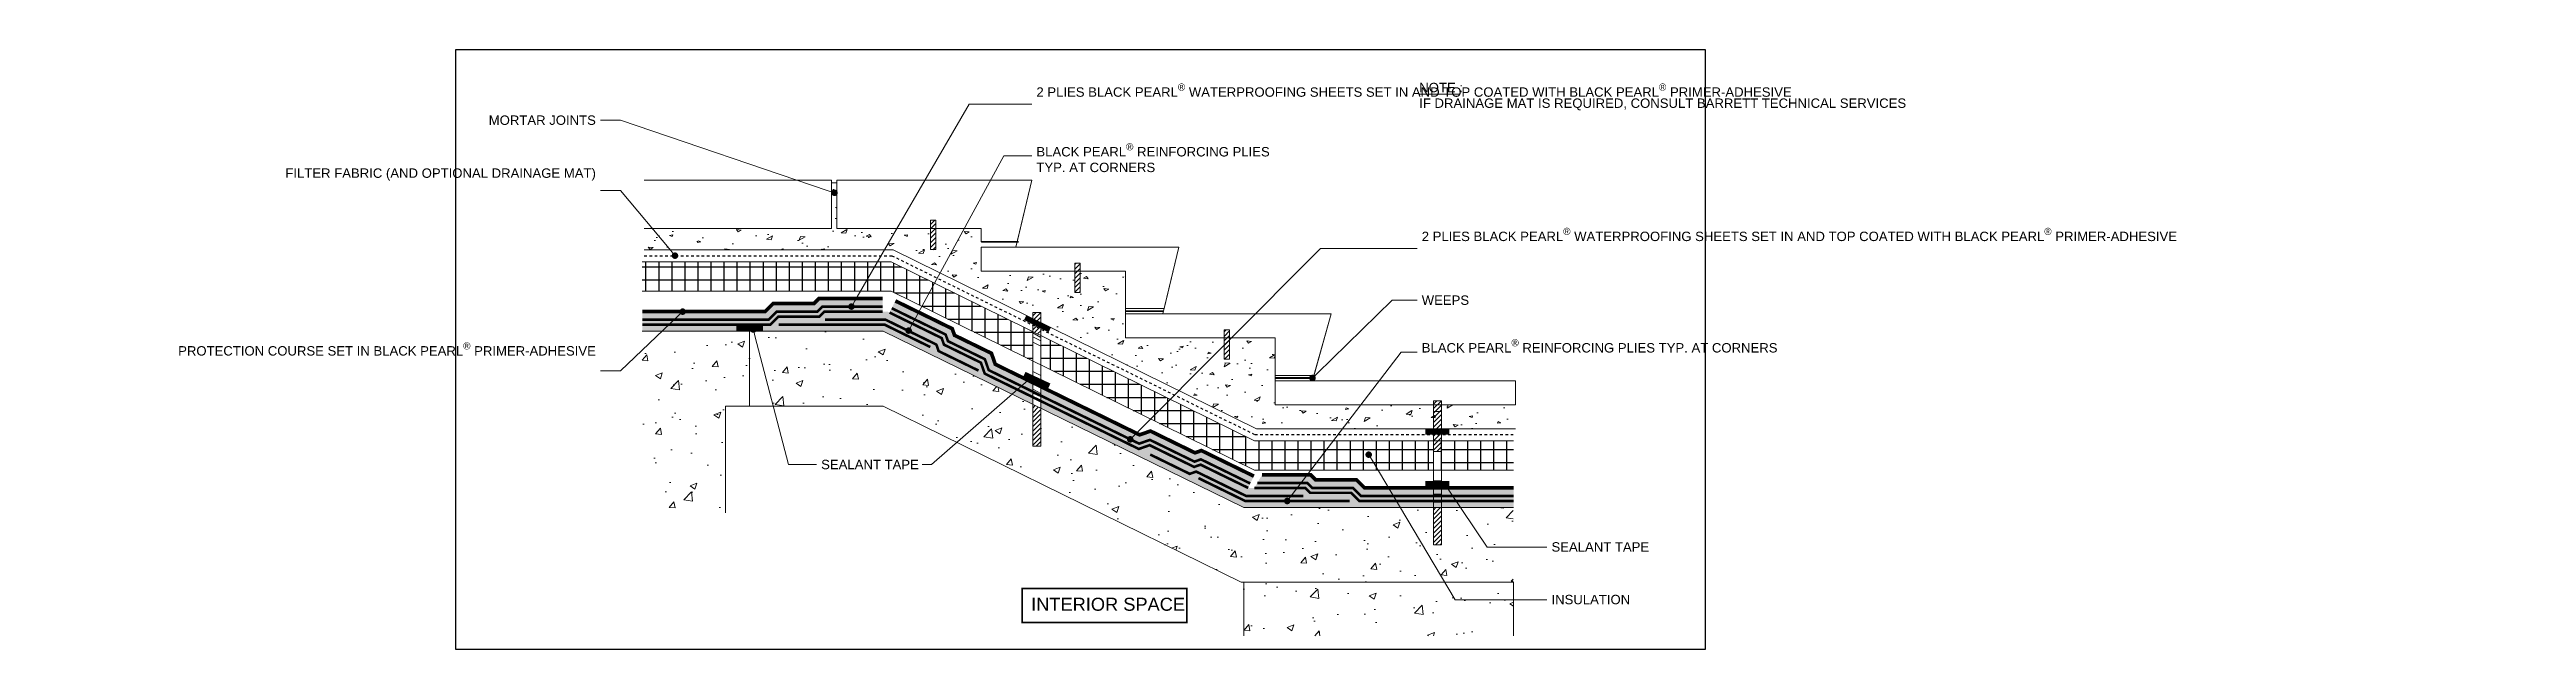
# Model space of a CAD drawing. Header units: inches. Extents: x 543 to 705, y 70 to 93.
# Drawn here: x 584.8 to 679.7, y 69.6 to 92.6 of the extents above; entities that cross this region are included whole.
import ezdxf
from ezdxf import colors
from ezdxf.entities.mleader import LeaderData, LeaderLine
from ezdxf.math import Vec2, Vec3

# ---------------------------------------------------------------- set-up
doc = ezdxf.new("R2010")
doc.units = ezdxf.units.IN
doc.header["$MEASUREMENT"] = 0
doc.linetypes.add('Dash', pattern=[0.25, 0.125, -0.125])
doc.layers.get('Defpoints').update_dxf_attribs({"color": 103})
doc.layers.add('BP Insulation Foam', color=9, linetype='Continuous')
for name, color, linetype, lineweight in [('BP Mastic', 191, 'Continuous', 0), ('BP Others', 190, 'Continuous', 0), ('BP Primer', 2, 'Continuous', 0), ('BP Sheet Membrane', 166, 'Continuous', 0), ('BP Text', 20, 'Continuous', 0)]:
    doc.layers.add(name, color=color, linetype=linetype, lineweight=lineweight)
doc.layers.add('BP Protection Course', color=99, linetype='Continuous', lineweight=0, true_color=0x216123)
doc.styles.get("Standard").update_dxf_attribs({"font": 'ARIALN.TTF'})
doc.styles.add('TitleBlock', font='sanss___.ttf', dxfattribs={"height": 0.125})
pattern_1 = [(216.8699, (0.08, 0.2), (0.5999999836, 0.4000000247), [0.1, -0.9]), (206.5651, (0.2, 0.14), (-0.199999832, -0.200000262), [0.2236068, -0.2236068]), (198.4349, (0.2, 0.04), (-0.400000087, -0.1999996806), [0.1264912, -0.5059644])]
pattern_2 = [(50, (687.1552, 79.2774), (2.689726, -0.23532), [0.28125, -3.09375]), (355, (687.1552, 79.2774), (-0.52032, 2.82072), [0.225, -2.475]), (100.4514, (687.3793, 79.2578), (2.16941, 2.5854), [0.23903, -2.62928]), (46.184, (687.1552, 80.0274), (4.00215, -0.6207), [0.42188, -4.64062]), (96.6356, (687.4887, 79.9757), (3.50498, 3.65294), [0.35854, -3.94393]), (351.184, (687.155, 80.0274), (3.50498, 3.65294), [0.3375, -3.7125]), (21, (687.5302, 79.84), (2.2384, -1.50982), [0.28125, -3.09375]), (326, (687.5302, 79.84), (0.91243, 2.71931), [0.225, -2.475]), (71.4514, (687.7167, 79.714), (3.15083, 1.20949), [0.23903, -2.62928]), (37.5, (687.1552, 79.2774), (0.0456, 1.248352), [0, -2.445, 0, -2.5125, 0, -2.484375]), (7.5, (687.1552, 79.2774), (0.98651, 1.479044), [0, -1.4325, 0, -2.38875, 0, -0.946875]), (327.5, (686.3189, 79.2774), (2.001834, -0.084581), [0, -0.9375, 0, -2.925, 0, -3.88125]), (317.5, (685.944, 79.2774), (2.18695, 0.375394), [0, -1.21875, 0, -1.9425, 0, -2.75625])]
pattern_3 = [(9.60285, (436.8284, 65.5181), (0.541903, 1.607184), [0.12861, -3.097972]), (157.953, (436.9336, 65.4755), (-0.541903, -1.607184), [0.113509, -2.734193]), (71.3671, (436.9336, 65.4755), (-2.639468, 1.068933), [0.067605, -1.628478]), (9.60285, (437.9096, 65.2553), (0.541903, 1.607184), [0.12861, -3.097972]), (157.953, (438.0364, 65.2768), (-0.541903, -1.607184), [0.113509, -2.734193]), (71.3671, (437.9096, 65.2553), (-2.639468, 1.068933), [0.067605, -1.628478]), (29.9515, (439.267, 65.5246), (-2.097564, 2.676116), [0.13778, -4.15939]), (128.0897, (439.267, 65.5246), (-3.723275, -2.145435), [0.10902, -3.29118]), (174.7908, (439.3864, 65.5933), (2.097564, -2.676116), [0.18741, -5.65757]), (29.9515, (436.8226, 66.7257), (-2.097564, 2.676116), [0.13778, -4.15939]), (128.0897, (436.8226, 66.7257), (-3.723275, -2.145435), [0.10902, -3.29118]), (174.7908, (436.942, 66.7945), (2.097564, -2.676116), [0.18741, -5.65757]), (29.9515, (439.737, 67.184), (-2.097564, 2.676116), [0.13778, -4.15939]), (128.0897, (439.737, 67.184), (-3.723275, -2.145435), [0.10902, -3.29118]), (174.7908, (439.8563, 67.2527), (2.097564, -2.676116), [0.18741, -5.65757]), (29.9515, (438.414, 66.0065), (-2.097564, 2.676116), [0.13778, -4.15939]), (128.0897, (438.6007, 65.9895), (-3.723275, -2.145435), [0.10902, -3.29118]), (174.7908, (438.6007, 65.9895), (2.097564, -2.676116), [0.18741, -5.65757]), (29.9515, (438.009, 64.4133), (-2.097564, 2.676116), [0.13778, -4.15939]), (128.0897, (438.1956, 64.3963), (-3.723275, -2.145435), [0.10902, -3.29118]), (174.7908, (438.1956, 64.3963), (2.097564, -2.676116), [0.18741, -5.65757]), (29.9515, (441.147, 65.0043), (-2.097564, 2.676116), [0.13778, -4.15939]), (128.0897, (441.3335, 64.9873), (-3.723275, -2.145435), [0.10902, -3.29118]), (174.7908, (441.3335, 64.9873), (2.097564, -2.676116), [0.18741, -5.65757]), (29.9515, (440.3624, 65.0983), (1.62571, 4.82155), [0.26361, -8.33072]), (71.367, (440.541, 65.082), (-5.82084, 0.53068), [0.15607, -4.93218]), (174.7908, (440.541, 65.082), (-1.62571, -4.82155), [0.17928, -5.6657]), (29.9515, (437.4172, 64.8738), (1.62571, 4.82155), [0.26361, -8.33072]), (71.367, (437.596, 64.8575), (-5.82084, 0.53068), [0.15607, -4.93218]), (174.7908, (437.596, 64.8575), (-1.62571, -4.82155), [0.17928, -5.6657]), (29.9515, (440.7663, 66.6878), (1.62571, 4.82155), [0.26361, -8.33072]), (71.367, (440.945, 66.6715), (-5.82084, 0.53068), [0.15607, -4.93218]), (174.7908, (440.945, 66.6715), (-1.62571, -4.82155), [0.17928, -5.6657]), (29.9515, (437.912, 66.4407), (1.62571, 4.82155), [0.26361, -8.33072]), (71.367, (438.0907, 66.4244), (-5.82084, 0.53068), [0.15607, -4.93218]), (174.7908, (438.0907, 66.4244), (-1.62571, -4.82155), [0.17928, -5.6657]), (29.9515, (438.3188, 67.848), (1.62571, 4.82155), [0.26361, -8.33072]), (71.367, (438.4974, 67.832), (-5.82084, 0.53068), [0.15607, -4.93218]), (174.7908, (438.4974, 67.832), (-1.62571, -4.82155), [0.17928, -5.6657]), (29.9515, (441.3558, 68.3147), (1.62571, 4.82155), [0.26361, -8.33072]), (71.367, (441.5343, 68.2985), (-5.82084, 0.53068), [0.15607, -4.93218]), (174.7908, (441.5343, 68.2985), (-1.62571, -4.82155), [0.17928, -5.6657]), (29.9515, (435.9113, 64.405), (1.62571, 4.82155), [0.26361, -8.33072]), (71.367, (435.9113, 64.405), (-5.82084, 0.53068), [0.15607, -4.93218]), (174.7908, (436.1397, 64.5365), (-1.62571, -4.82155), [0.17928, -5.6657]), (29.9515, (436.2618, 65.922), (1.62571, 4.82155), [0.26361, -8.33072]), (71.367, (436.262, 65.922), (-5.82084, 0.53068), [0.15607, -4.93218]), (174.7908, (436.49, 66.0535), (-1.62571, -4.82155), [0.17928, -5.6657]), (29.9515, (436.5187, 67.4457), (1.62571, 4.82155), [0.26361, -8.33072]), (71.367, (436.519, 67.4457), (-5.82084, 0.53068), [0.15607, -4.93218]), (174.7908, (436.747, 67.5773), (-1.62571, -4.82155), [0.17928, -5.6657]), (29.9515, (438.5756, 64.777), (1.62571, 4.82155), [0.26361, -8.33072]), (71.367, (438.5756, 64.777), (-5.82084, 0.53068), [0.15607, -4.93218]), (174.7908, (438.804, 64.9087), (-1.62571, -4.82155), [0.17928, -5.6657]), (29.9515, (439.167, 66.404), (1.62571, 4.82155), [0.26361, -8.33072]), (71.367, (439.167, 66.404), (-5.82084, 0.53068), [0.15607, -4.93218]), (174.7908, (439.3955, 66.5356), (-1.62571, -4.82155), [0.17928, -5.6657]), (29.9515, (439.616, 67.9692), (1.62571, 4.82155), [0.26361, -8.33072]), (71.367, (439.616, 67.969), (-5.82084, 0.53068), [0.15607, -4.93218]), (174.7908, (439.8445, 68.101), (-1.62571, -4.82155), [0.17895, -5.66528]), (30, (438.827, 64.249), (-0.678675, 4.7105), [0, -2.625]), (45, (435.327, 67.749), (0.64009, 7.040965), [0, -1.75]), (60, (437.077, 64.949), (-4.61817, 5.12975), [0, -0.875]), (15, (436.027, 65.99886), (1.5544902, 0.9600444), [0, -1.4]), (75, (437.077, 65.9989), (-1.080536, 1.376569), [0, -2.1]), (120, (438.827, 66.6989), (-2.15149, 0.57649), [0, -1.75]), (90, (439.527, 65.9989), (-2.1, 0.7), [0, -1.225])]
pattern_4 = [(45, (435.25223, 63.99475), (-0.08838835, 0.08838835), [])]

msp = doc.modelspace()

# ---------------------------------------------------------------- texts
at = {"layer": 'BP Others', "style": 'TitleBlock'}
msp.add_text('INTERIOR SPACE', height=0.5, dxfattribs=at).set_placement((622.42, 71.096))

# ---------------------------------------------------------------- blocks, each defined once
blk = doc.blocks.new('_Dot')
at = {"color": 0, "linetype": 'ByBlock', "lineweight": -2}
blk.add_line((-0.5, 0), (-1, 0), dxfattribs=at)
at = {"color": 0, "linetype": 'ByBlock', "const_width": 0.5}
blk.add_lwpolyline([(-0.25, 0, 1), (0.25, 0, 1)], format="xyb", close=True, dxfattribs=at)

# ---------------------------------------------------------------- hatches: boundary and pattern name
at = {"layer": 'BP Insulation Foam'}
h = msp.add_hatch(dxfattribs=at)
h.set_pattern_fill('NET', color=256, scale=4)
h.set_pattern_definition([(0, (687.1552, 79.2774), (0, 0.5), []), (90, (687.1552, 79.2774), (-0.5, 3e-17), [])])
h.paths.add_polyline_path([(617.052, 84.475), (607.515, 84.475), (607.515, 83.349), (617.052, 83.349), (622.479, 80.675), (622.479, 81.392), (622.479, 81.596), (622.479, 81.801)])
h.paths.add_polyline_path([(622.786, 81.65), (622.786, 81.574), (622.786, 80.524), (630.978, 76.488), (637.839, 76.488), (637.839, 77.205), (637.839, 77.614), (630.978, 77.614)])
h.paths.add_polyline_path([(640.911, 77.614), (638.146, 77.614), (638.146, 76.488), (640.911, 76.488)])
at = {"layer": 'BP Others'}
h = msp.add_hatch(dxfattribs=at)
h.set_pattern_fill('CONCRETE', color=256, scale=3)
h.set_pattern_definition(pattern_3)
h.paths.add_polyline_path([(618.56, 85.753), (614.976, 85.753), (614.976, 87.494), (614.772, 87.494), (614.772, 85.753), (607.59, 85.753), (607.59, 84.934), (617.127, 84.934), (622.554, 82.26), (622.554, 82.783), (622.861, 82.783), (622.861, 82.109), (631.053, 78.073), (637.914, 78.073), (637.914, 78.995), (631.77, 78.995), (631.77, 79.916), (631.77, 81.555), (630.029, 81.555), (630.029, 80.735), (629.824, 80.735), (629.824, 81.555), (626.036, 81.555), (626.036, 82.476), (626.036, 84.115), (624.295, 84.115), (624.295, 83.295), (624.09, 83.295), (624.09, 84.115), (620.506, 84.115), (620.506, 85.036), (620.506, 85.753), (618.765, 85.753), (618.765, 84.934), (618.56, 84.934)])
h = msp.add_hatch(dxfattribs=at)
h.set_pattern_fill('ANSI31', color=256)
h.set_pattern_definition([(45, (435.32701, 64.24886), (-0.08838835, 0.08838835), [])])
h.paths.add_polyline_path([(618.765, 86.06), (618.56, 86.06), (618.56, 85.753), (618.765, 85.753)])
h.paths.add_polyline_path([(618.765, 85.753), (618.56, 85.753), (618.56, 84.934), (618.765, 84.934)])
h.paths.add_polyline_path([(624.295, 84.422), (624.09, 84.422), (624.09, 84.115), (624.295, 84.115)])
h.paths.add_polyline_path([(624.295, 84.115), (624.09, 84.115), (624.09, 83.295), (624.295, 83.295)])
h.paths.add_polyline_path([(630.029, 81.555), (629.824, 81.555), (629.824, 80.735), (630.029, 80.735)])
h.paths.add_polyline_path([(630.029, 81.862), (629.824, 81.862), (629.824, 81.555), (630.029, 81.555)])
h = msp.add_hatch(dxfattribs=at)
h.set_pattern_fill('AR-CONC', color=256, scale=0.375)
h.set_pattern_definition(pattern_2)
h.paths.add_polyline_path([(611.625, 81.813), (607.515, 81.813), (607.515, 74.849), (610.703, 74.849), (610.703, 78.945), (611.625, 78.945)])
h.paths.add_polyline_path([(616.745, 81.813), (611.625, 81.813), (611.625, 78.945), (616.745, 78.945), (630.466, 72.187), (640.892, 72.187), (640.892, 75.054), (638.146, 75.054), (638.146, 73.621), (637.839, 73.621), (637.839, 75.054), (630.569, 75.054), (622.786, 78.859), (622.786, 77.409), (622.479, 77.409), (622.479, 79.009)])
h = msp.add_hatch(dxfattribs=at)
h.set_pattern_fill('ANSI31', color=256)
h.set_pattern_definition(pattern_4)
h.paths.add_polyline_path([(622.786, 82.529), (622.479, 82.529), (622.479, 81.814), (622.786, 81.67)])
h.paths.add_polyline_path([(622.786, 78.859), (622.479, 79.009), (622.479, 77.409), (622.786, 77.409)])
h = msp.add_hatch(dxfattribs=at)
h.set_pattern_fill('ANSI31', color=256)
h.set_pattern_definition(pattern_4)
h.paths.add_polyline_path([(638.146, 79.15), (637.839, 79.15), (637.839, 78.741), (638.146, 78.741)])
h = msp.add_hatch(dxfattribs=at)
h.set_pattern_fill('CONCRETE', color=256, scale=3)
h.set_pattern_definition(pattern_3)
h.paths.add_polyline_path([(640.986, 78.995), (638.221, 78.995), (638.221, 78.073), (640.986, 78.073)])
h = msp.add_hatch(dxfattribs=at)
h.set_pattern_fill('ANSI31', color=256)
h.set_pattern_definition(pattern_4)
h.paths.add_polyline_path([(638.146, 78.741), (637.839, 78.741), (637.839, 77.205), (638.146, 77.205)])
h.paths.add_polyline_path([(638.146, 75.054), (637.839, 75.054), (637.839, 73.621), (638.146, 73.621)])
h = msp.add_hatch(dxfattribs=at)
h.set_pattern_fill('AR-CONC', color=256, scale=0.375)
h.set_pattern_definition(pattern_2)
h.paths.add_polyline_path([(640.911, 72.187), (630.569, 72.187), (630.569, 70.139), (640.911, 70.139)])
at = {"layer": 'BP Primer'}
h = msp.add_hatch(dxfattribs=at)
h.set_pattern_fill('WOOD6', color=6, scale=0.2, pattern_type=2)
h.set_pattern_definition(pattern_1)
h.paths.add_polyline_path([(620.898, 80.965), (619.483, 81.656), (619.395, 81.908), (617.214, 82.975), (616.994, 82.526), (616.918, 82.563), (616.729, 82.563), (616.729, 83.063), (614.285, 83.063), (614.098, 82.875), (612.532, 82.875), (612.22, 82.563), (607.515, 82.563), (607.515, 81.813), (616.745, 81.813), (622.479, 79.009), (622.479, 79.243), (622.479, 79.844), (621.045, 80.545)])
h = msp.add_hatch(dxfattribs=at)
h.set_pattern_fill('WOOD6', color=6, scale=0.2, pattern_type=2)
h.set_pattern_definition(pattern_1)
h.paths.add_polyline_path([(622.786, 79.694), (622.786, 78.859), (630.569, 75.054), (640.911, 75.054), (640.911, 75.804), (635.202, 75.804), (634.889, 76.117), (633.324, 76.117), (633.136, 76.304), (631.269, 76.304), (630.974, 75.804), (630.737, 75.804), (630.958, 76.255), (628.947, 77.238), (628.699, 77.151), (626.993, 77.985), (626.559, 77.849)])

# ---------------------------------------------------------------- linework, layer by layer
at = {"linetype": 'Dash', "ltscale": 0.5}
msp.add_lwpolyline([(607.59, 84.708), (617.074, 84.708), (631.001, 77.847), (640.986, 77.847)], dxfattribs=at)
at = {"layer": 'BP Mastic', "const_width": 0.2}
for points in [[(611.113, 81.915), (612.034, 81.915), (612.137, 81.915)], [(622.19, 82.331), (623.132, 81.859)], [(622.162, 80.163), (623.117, 79.717)], [(637.532, 77.946), (638.454, 77.946)], [(637.532, 75.968), (638.454, 75.968)]]:
    msp.add_lwpolyline(points, dxfattribs=at)
at = {"layer": 'BP Others'}
for p, q in [((614.772, 87.596), (607.59, 87.596)), ((614.772, 85.753), (614.772, 87.596)), ((614.772, 87.494), (614.976, 87.494)), ((622.452, 87.596), (621.837, 85.036)), ((607.59, 85.753), (614.772, 85.753)), ((620.506, 85.241), (621.886, 85.241)), ((620.506, 85.036), (628.084, 85.036)), ((628.084, 85.036), (627.469, 82.476)), ((607.515, 84.475), (617.052, 84.475)), ((617.052, 84.475), (630.978, 77.614)), ((626.036, 84.115), (620.506, 84.115)), ((626.036, 82.476), (626.036, 84.115)), ((607.515, 83.349), (617.052, 83.349)), ((617.052, 83.349), (630.978, 76.488)), ((626.036, 82.681), (627.518, 82.681)), ((616.745, 81.813), (607.515, 81.813)), ((611.625, 81.813), (611.625, 78.945)), ((630.569, 75.054), (616.745, 81.813)), ((622.479, 82.529), (622.479, 77.409)), ((622.786, 77.409), (622.786, 82.529)), ((626.036, 81.555), (626.036, 82.476)), ((626.036, 82.476), (633.511, 82.476)), ((633.204, 79.916), (633.92, 82.476)), ((631.77, 81.555), (626.036, 81.555)), ((631.77, 79.916), (631.77, 81.555)), ((631.77, 80.121), (633.261, 80.121)), ((631.77, 78.995), (631.77, 79.916)), ((631.77, 79.916), (640.986, 79.916)), ((610.703, 78.945), (610.703, 74.849)), ((610.703, 78.945), (616.745, 78.945)), ((616.745, 78.945), (630.466, 72.187)), ((640.986, 78.995), (631.77, 78.995)), ((637.839, 78.741), (637.839, 73.621)), ((638.146, 78.741), (637.839, 78.741)), ((638.146, 73.621), (638.146, 78.741)), ((630.978, 77.614), (640.911, 77.614)), ((630.978, 76.488), (640.911, 76.488)), ((640.911, 75.054), (630.569, 75.054)), ((630.466, 72.187), (640.911, 72.187)), ((630.569, 72.187), (630.569, 70.139)), ((640.911, 70.139), (640.911, 72.187))]:
    msp.add_line(p, q, dxfattribs=at)
for points in [[(614.976, 87.596), (622.452, 87.596), (621.886, 85.241), (620.506, 85.241), (620.506, 85.753), (614.976, 85.753)], [(618.56, 84.942), (618.765, 84.942), (618.765, 86.068), (618.56, 86.068)], [(620.506, 85.036), (628.084, 85.036), (627.518, 82.681), (626.036, 82.681), (626.036, 84.115), (620.506, 84.115)], [(624.09, 83.295), (624.295, 83.295), (624.295, 84.422), (624.09, 84.422)], [(624.295, 84.115), (624.295, 83.295), (624.09, 83.295), (624.09, 84.115)], [(622.479, 82.529), (622.786, 82.529), (622.786, 81.574), (622.479, 81.744)], [(626.036, 82.476), (633.511, 82.476), (633.92, 82.476), (633.261, 80.121), (631.77, 80.121), (631.77, 81.555), (626.036, 81.555)], [(629.824, 80.735), (630.029, 80.735), (630.029, 81.862), (629.824, 81.862)], [(622.786, 81.445), (622.786, 81.24), (622.479, 81.392), (622.479, 81.596)], [(622.786, 81.24), (622.786, 80.114), (622.479, 80.265), (622.479, 81.392)], [(622.786, 80.114), (622.786, 79.423), (622.479, 79.594), (622.479, 80.265)], [(631.77, 79.916), (640.986, 79.916), (640.986, 78.995), (631.77, 78.995)], [(622.786, 79.293), (622.786, 79.094), (622.479, 79.243), (622.479, 79.442)], [(622.786, 79.094), (622.786, 78.859), (622.479, 79.009), (622.479, 79.243)], [(622.786, 78.859), (622.786, 77.409), (622.479, 77.409), (622.479, 79.009)], [(637.839, 78.741), (637.839, 79.15), (638.146, 79.15), (638.146, 78.741)], [(638.146, 77.205), (638.146, 76.078), (637.839, 76.078), (637.839, 77.205)], [(638.146, 76.078), (638.146, 75.566), (637.839, 75.566), (637.839, 76.078)], [(638.146, 75.464), (638.146, 75.259), (637.839, 75.259), (637.839, 75.464)], [(638.146, 75.259), (638.146, 75.054), (637.839, 75.054), (637.839, 75.259)], [(638.146, 75.054), (638.146, 73.621), (637.839, 73.621), (637.839, 75.054)]]:
    msp.add_lwpolyline(points, close=True, dxfattribs=at)
msp.add_lwpolyline([(640.986, 78.073), (631.053, 78.073), (617.127, 84.934), (607.59, 84.934)], dxfattribs=at)
at = {"layer": 'BP Others', "const_width": 0.064}
for points in [[(620.506, 85.241), (621.94, 85.241)], [(626.036, 82.579), (627.469, 82.579)], [(631.77, 80.019), (633.204, 80.019)]]:
    msp.add_lwpolyline(points, dxfattribs=at)
msp.add_lwpolyline([(622.078, 71.951), (622.078, 70.652), (628.394, 70.652), (628.394, 71.951)], close=True, dxfattribs=at)
at = {"layer": 'BP Protection Course', "ltscale": 0.2, "const_width": 0.141}
for points in [[(616.729, 83.063), (614.285, 83.063), (614.098, 82.875), (612.532, 82.875), (612.22, 82.563), (607.515, 82.563)], [(630.958, 76.255), (628.947, 77.238), (628.699, 77.151), (626.993, 77.985), (626.579, 77.84), (621.045, 80.545), (620.898, 80.965), (619.483, 81.656), (619.395, 81.908), (617.214, 82.975)], [(640.911, 75.804), (635.202, 75.804), (634.889, 76.117), (633.324, 76.117), (633.136, 76.304), (631.269, 76.304)]]:
    msp.add_lwpolyline(points, dxfattribs=at)
at = {"layer": 'BP Sheet Membrane', "const_width": 0.1}
for points in [[(616.729, 82.75), (614.415, 82.75), (614.227, 82.563), (612.662, 82.563), (612.349, 82.25), (607.515, 82.25)], [(616.729, 82.563), (614.493, 82.563), (614.305, 82.375), (612.739, 82.375), (612.427, 82.063), (607.515, 82.063)], [(630.82, 75.975), (628.927, 76.9), (628.679, 76.813), (626.973, 77.647), (626.559, 77.502), (620.793, 80.321), (620.646, 80.74), (619.231, 81.432), (619.143, 81.684), (617.076, 82.694)], [(612.745, 82.063), (616.803, 82.063), (618.557, 81.205)], [(620.403, 80.303), (618.873, 81.051), (618.786, 81.301), (616.846, 82.25), (614.521, 82.25)], [(630.738, 75.806), (628.915, 76.697), (628.667, 76.61), (626.961, 77.444), (626.547, 77.299), (620.641, 80.186), (620.494, 80.606), (619.079, 81.297), (618.991, 81.549), (616.994, 82.526)], [(632.848, 75.492), (630.67, 75.492), (628.748, 76.431), (628.498, 76.345), (626.986, 77.084)], [(634.624, 75.304), (630.627, 75.304), (628.832, 76.182)], [(640.911, 75.492), (635.072, 75.492), (634.76, 75.804), (633.194, 75.804), (633.007, 75.992), (631.089, 75.992)], [(640.911, 75.304), (634.995, 75.304), (634.682, 75.617), (633.116, 75.617), (632.929, 75.804), (630.974, 75.804)]]:
    msp.add_lwpolyline(points, dxfattribs=at)
at = {"layer": 'Defpoints'}
msp.add_lwpolyline([(600.363, 92.61), (648.257, 92.61), (648.257, 69.613), (600.363, 69.613)], close=True, dxfattribs=at)

msp.set_redraw_order([(e.dxf.handle, doc.entitydb.next_handle()) for e in msp.query("TEXT MTEXT ATTDEF DIMENSION ARC_DIMENSION")])  # texts and dimensions are drawn at this point

# ---------------------------------------------------------------- leaders
at = {"layer": 'BP Text'}
ml = msp.add_multileader_mtext('Standard', dxfattribs=at)
ml.set_content('\\A1;{\\fArial|b0|i0|c0|p34;2 PLIES BLACK PEARL\\H0.75833x;\\S®^;\\H1.31869x; WATERPROOFING SHEETS SET IN AND TOP COATED WITH BLACK PEARL\\H0.75833x;\\S®^;\\H1.31869x; PRIMER-ADHESIVE}', color=256)
ml.set_leader_properties(color=256, lineweight=0)
ml.set_arrow_properties(name='DOT')
ml.build(insert=Vec2(0, 0))
ml.multileader.update_dxf_attribs({"text_left_attachment_type": 2, "text_right_attachment_type": 2, "dogleg_length": 0.36, "arrow_head_size": 0.25, "scale": 4})
ctx = ml.context
ctx.base_point, ctx.scale, ctx.char_height, ctx.arrow_head_size, ctx.landing_gap_size, ctx.plane_origin = Vec3(622.442, 90.512), 4, 0.36, 0.25, 0.18, Vec3(652.242, 95.4)
ctx.left_attachment, ctx.right_attachment = 2, 2
notes = []
notes.append((ctx, [(0, (1, 1, 0), (620.042, 90.512), (1, 0), 2.401, [(1, [(615.531, 82.756)], 0, [])])]))
ctx.mtext.insert, ctx.mtext.width, ctx.mtext.flow_direction = Vec3(622.622, 91.307), 10.37153, 5
ml = msp.add_multileader_mtext('Standard', dxfattribs=at)
ml.set_content('\\A1;{\\fArial|b0|i0|c0|p34;\\LNOTE\\l :\\PIF DRAINAGE MAT IS REQUIRED, CONSULT BARRETT TECHNICAL SERVICES}', color=256)
ml.set_leader_properties(color=256, lineweight=0)
ml.set_arrow_properties(name='DOT')
ml.build(insert=Vec2(0, 0))
ml.multileader.update_dxf_attribs({"text_left_attachment_type": 2, "text_right_attachment_type": 2, "dogleg_length": 0.36, "arrow_head_size": 0.25, "scale": 4})
ctx = ml.context
ctx.base_point, ctx.scale, ctx.char_height, ctx.arrow_head_size, ctx.landing_gap_size, ctx.plane_origin = Vec3(637.116, 90.238), 4, 0.36, 0.25, 0.18, Vec3(653.257, 96.141)
ctx.left_attachment, ctx.right_attachment = 2, 2
ctx.mtext.insert, ctx.mtext.width, ctx.mtext.flow_direction = Vec3(637.296, 91.334), 8.3544, 5
ml = msp.add_multileader_mtext('Standard', dxfattribs=at)
ml.set_content('\\A1;{\\fArial|b0|i0|c0|p34;MORTAR JOINTS}', color=256)
ml.set_leader_properties(color=256, lineweight=0)
ml.set_arrow_properties(name='DOT')
ml.build(insert=Vec2(0, 0))
ml.multileader.update_dxf_attribs({"text_left_attachment_type": 2, "text_right_attachment_type": 2, "dogleg_length": 0.36, "arrow_head_size": 0.25, "scale": 4})
ctx = ml.context
ctx.base_point, ctx.scale, ctx.char_height, ctx.arrow_head_size, ctx.landing_gap_size, ctx.plane_origin = Vec3(601.511, 89.896), 4, 0.36, 0.25, 0.18, Vec3(642.601, 100.476)
ctx.left_attachment, ctx.right_attachment, ctx.text_align_type = 2, 2, 2
notes.append((ctx, [(1, (1, 1, 0), (606.683, 89.896), (-1, 0), 0.768, [(1, [(614.879, 87.119)], 0, [])])]))
ctx.mtext.insert, ctx.mtext.width, ctx.mtext.alignment, ctx.mtext.flow_direction = Vec3(605.735, 90.082), 15.60738, 3, 5
ml = msp.add_multileader_mtext('Standard', dxfattribs=at)
ml.set_content('\\A1;{\\fArial|b0|i0|c0|p34;BLACK PEARL\\H0.75833x;\\S®^;\\H1.31869x; REINFORCING PLIES \\PTYP. AT CORNERS}', color=256)
ml.set_leader_properties(color=256, lineweight=0)
ml.set_arrow_properties(name='DOT')
ml.build(insert=Vec2(0, 0))
ml.multileader.update_dxf_attribs({"text_left_attachment_type": 2, "text_right_attachment_type": 2, "dogleg_length": 0.36, "arrow_head_size": 0.25, "scale": 4})
ctx = ml.context
ctx.base_point, ctx.scale, ctx.char_height, ctx.arrow_head_size, ctx.landing_gap_size, ctx.plane_origin = Vec3(622.442, 88.529), 4, 0.36, 0.25, 0.18, Vec3(648.03, 93.136)
ctx.left_attachment, ctx.right_attachment = 2, 2
notes.append((ctx, [(0, (1, 1, 0), (621.374, 88.529), (1, 0), 1.068, [(1, [(617.724, 81.836)], 0, [])])]))
ctx.mtext.insert, ctx.mtext.width, ctx.mtext.flow_direction = Vec3(622.622, 89.019), 9.39948, 5
ml = msp.add_multileader_mtext('Standard', dxfattribs=at)
ml.set_content('\\A1;{\\fArial|b0|i0|c0|p34;FILTER FABRIC (AND OPTIONAL DRAINAGE MAT)}', color=256)
ml.set_leader_properties(color=256, lineweight=0)
ml.set_arrow_properties(name='DOT')
ml.build(insert=Vec2(0, 0))
ml.multileader.update_dxf_attribs({"text_left_attachment_type": 2, "text_right_attachment_type": 2, "dogleg_length": 0.36, "arrow_head_size": 0.25, "scale": 4})
ctx = ml.context
ctx.base_point, ctx.scale, ctx.char_height, ctx.arrow_head_size, ctx.landing_gap_size, ctx.plane_origin = Vec3(601.616, 87.209), 4, 0.36, 0.25, 0.18, Vec3(650.465, 101.897)
ctx.left_attachment, ctx.right_attachment, ctx.text_align_type = 2, 2, 2
notes.append((ctx, [(1, (1, 1, 0), (606.683, 87.209), (-1, 0), 0.768, [(1, [(608.768, 84.708)], 0, [])])]))
ctx.mtext.insert, ctx.mtext.width, ctx.mtext.alignment, ctx.mtext.flow_direction = Vec3(605.735, 88.052), 4.84961, 3, 5
ml = msp.add_multileader_mtext('Standard', dxfattribs=at)
ml.set_content('\\A1;{\\fArial|b0|i0|c0|p34;2 PLIES BLACK PEARL\\H0.75833x;\\S®^;\\H1.31869x; WATERPROOFING SHEETS SET IN AND TOP COATED WITH BLACK PEARL\\H0.75833x;\\S®^;\\H1.31869x; PRIMER-ADHESIVE}', color=256)
ml.set_leader_properties(color=256, lineweight=0)
ml.set_arrow_properties(name='DOT')
ml.build(insert=Vec2(0, 0))
ml.multileader.update_dxf_attribs({"text_left_attachment_type": 2, "text_right_attachment_type": 2, "dogleg_length": 0.36, "arrow_head_size": 0.25, "scale": 4})
ctx = ml.context
ctx.base_point, ctx.scale, ctx.char_height, ctx.arrow_head_size, ctx.landing_gap_size, ctx.plane_origin = Vec3(637.212, 84.98), 4, 0.36, 0.25, 0.18, Vec3(663.661, 90.672)
ctx.left_attachment, ctx.right_attachment = 2, 2
notes.append((ctx, [(0, (1, 1, 0), (633.512, 84.98), (1, 0), 3.699, [(1, [(626.219, 77.668)], 0, [])])]))
ctx.mtext.insert, ctx.mtext.width, ctx.mtext.flow_direction = Vec3(637.392, 85.775), 10.58662, 5
ml = msp.add_multileader_mtext('Standard', dxfattribs=at)
ml.set_content('\\A1;{\\fArial|b0|i0|c0|p34;PROTECTION COURSE SET IN BLACK PEARL\\H0.75833x;\\S®^;\\H1.31869x; PRIMER-ADHESIVE}', color=256)
ml.set_leader_properties(color=256, lineweight=0)
ml.set_arrow_properties(name='DOT')
ml.build(insert=Vec2(0, 0))
ml.multileader.update_dxf_attribs({"text_left_attachment_type": 2, "text_right_attachment_type": 2, "dogleg_length": 0.36, "arrow_head_size": 0.25, "scale": 4})
ctx = ml.context
ctx.base_point, ctx.scale, ctx.char_height, ctx.arrow_head_size, ctx.landing_gap_size, ctx.plane_origin = Vec3(600.954, 80.291), 4, 0.36, 0.25, 0.18, Vec3(644.622, 98.097)
ctx.left_attachment, ctx.right_attachment, ctx.text_align_type = 2, 2, 2
notes.append((ctx, [(1, (1, 1, 0), (606.683, 80.291), (-1, 0), 0.768, [(1, [(609.063, 82.563)], 0, [])])]))
ctx.mtext.insert, ctx.mtext.width, ctx.mtext.alignment, ctx.mtext.flow_direction = Vec3(605.735, 81.387), 5.23546, 3, 5
ml = msp.add_multileader_mtext('Standard', dxfattribs=at)
ml.set_content('\\A1;{\\fArial|b0|i0|c0|p34;WEEPS}', color=256)
ml.set_leader_properties(color=256, lineweight=0)
ml.set_arrow_properties(name='DOT')
ml.build(insert=Vec2(0, 0))
ml.multileader.update_dxf_attribs({"text_left_attachment_type": 2, "text_right_attachment_type": 2, "dogleg_length": 0.36, "arrow_head_size": 0.25, "scale": 4})
ctx = ml.context
ctx.base_point, ctx.scale, ctx.char_height, ctx.arrow_head_size, ctx.landing_gap_size, ctx.plane_origin = Vec3(637.212, 82.997), 4, 0.36, 0.25, 0.18, Vec3(654.897, 88.549)
ctx.left_attachment, ctx.right_attachment = 2, 2
notes.append((ctx, [(0, (1, 1, 0), (636.26, 82.997), (1, 0), 0.952, [(1, [(633.204, 80.019)], 0, [])])]))
ctx.mtext.insert, ctx.mtext.width, ctx.mtext.flow_direction = Vec3(637.392, 83.183), 15.60738, 5
ml = msp.add_multileader_mtext('Standard', dxfattribs=at)
ml.set_content('\\A1;{\\fArial|b0|i0|c0|p34;SEALANT TAPE}', color=256)
ml.set_leader_properties(color=256, lineweight=0)
ml.set_arrow_properties(name='DOT')
ml.build(insert=Vec2(0, 0))
ml.multileader.update_dxf_attribs({"text_left_attachment_type": 2, "text_right_attachment_type": 2, "dogleg_length": 0.36, "arrow_head_size": 0.25, "scale": 4})
ctx = ml.context
ctx.base_point, ctx.scale, ctx.char_height, ctx.arrow_head_size, ctx.landing_gap_size, ctx.plane_origin = Vec3(614.19, 76.697), 4, 0.36, 0.25, 0.18, Vec3(627.087, 80.194)
ctx.left_attachment, ctx.right_attachment = 2, 2
notes.append((ctx, [(0, (1, 1, 0), (613.122, 76.697), (1, 0), 1.068, [(1, [(611.77, 81.878)], 0, [])]), (1, (1, 1, 0), (618.606, 76.697), (-1, 0), 0.36, [(0, [(622.388, 80.014)], 0, [])])]))
ctx.mtext.insert, ctx.mtext.width, ctx.mtext.flow_direction = Vec3(614.37, 76.883), 15.60738, 5
ml = msp.add_multileader_mtext('Standard', dxfattribs=at)
ml.set_content('\\A1;{\\fArial|b0|i0|c0|p34;BLACK PEARL\\H0.75833x;\\S®^;\\H1.31869x; REINFORCING PLIES TYP. AT CORNERS}', color=256)
ml.set_leader_properties(color=256, lineweight=0)
ml.set_arrow_properties(name='DOT')
ml.build(insert=Vec2(0, 0))
ml.multileader.update_dxf_attribs({"text_left_attachment_type": 2, "text_right_attachment_type": 2, "dogleg_length": 0.36, "arrow_head_size": 0.25, "scale": 4})
ctx = ml.context
ctx.base_point, ctx.scale, ctx.char_height, ctx.arrow_head_size, ctx.landing_gap_size, ctx.plane_origin = Vec3(637.212, 81.015), 4, 0.36, 0.25, 0.18, Vec3(661.251, 86.944)
ctx.left_attachment, ctx.right_attachment = 2, 2
notes.append((ctx, [(0, (1, 1, 0), (636.602, 81.015), (1, 0), 0.61, [(0, [(632.236, 75.304)], 0, [])])]))
ctx.mtext.insert, ctx.mtext.width, ctx.mtext.flow_direction = Vec3(637.392, 81.504), 9.54761, 5
ml = msp.add_multileader_mtext('Standard', dxfattribs=at)
ml.set_content('\\A1;{\\fArial|b0|i0|c0|p34;INSULATION}', color=256)
ml.set_leader_properties(color=256, lineweight=0)
ml.set_arrow_properties(name='DOT')
ml.build(insert=Vec2(0, 0))
ml.multileader.update_dxf_attribs({"text_left_attachment_type": 2, "text_right_attachment_type": 2, "dogleg_length": 0.36, "arrow_head_size": 0.25, "scale": 4})
ctx = ml.context
ctx.base_point, ctx.scale, ctx.char_height, ctx.arrow_head_size, ctx.landing_gap_size, ctx.plane_origin = Vec3(642.185, 71.521), 4, 0.36, 0.25, 0.18, Vec3(663.605, 74.626)
ctx.left_attachment, ctx.right_attachment = 2, 2
notes.append((ctx, [(0, (1, 1, 0), (638.671, 71.521), (1, 0), 3.514, [(1, [(635.359, 77.08)], 0, [])])]))
ctx.mtext.insert, ctx.mtext.width, ctx.mtext.flow_direction = Vec3(642.365, 71.707), 15.60738, 5
ml = msp.add_multileader_mtext('Standard', dxfattribs=at)
ml.set_content('\\A1;{\\fArial|b0|i0|c0|p34;SEALANT TAPE}', color=256)
ml.set_leader_properties(color=256, lineweight=0)
ml.set_arrow_properties(name='DOT')
ml.build(insert=Vec2(0, 0))
ml.multileader.update_dxf_attribs({"text_left_attachment_type": 2, "text_right_attachment_type": 2, "dogleg_length": 0.36, "arrow_head_size": 0.25, "scale": 4})
ctx = ml.context
ctx.base_point, ctx.scale, ctx.char_height, ctx.arrow_head_size, ctx.landing_gap_size, ctx.plane_origin = Vec3(642.185, 73.538), 4, 0.36, 0.25, 0.18, Vec3(663.086, 78.08)
ctx.left_attachment, ctx.right_attachment = 2, 2
notes.append((ctx, [(0, (1, 1, 0), (639.902, 73.538), (1, 0), 2.283, [(1, [(638.29, 75.923)], 0, [])])]))
ctx.mtext.insert, ctx.mtext.width, ctx.mtext.flow_direction = Vec3(642.365, 73.724), 15.60738, 5
for ctx, leaders in notes:
    for number, flags, end, landing, length, lines in leaders:
        leader = LeaderData()
        leader.index, (leader.has_last_leader_line, leader.has_dogleg_vector, leader.attachment_direction) = number, flags
        leader.last_leader_point, leader.dogleg_vector, leader.dogleg_length = Vec3(end), Vec3(landing), length
        for number, points, colour, breaks in lines:
            line = LeaderLine()
            line.index, line.vertices, line.color, line.breaks = number, Vec3.list(points), colors.encode_raw_color(colour), breaks
            leader.lines.append(line)
        ctx.leaders.append(leader)

doc.saveas('drawing.dxf')
